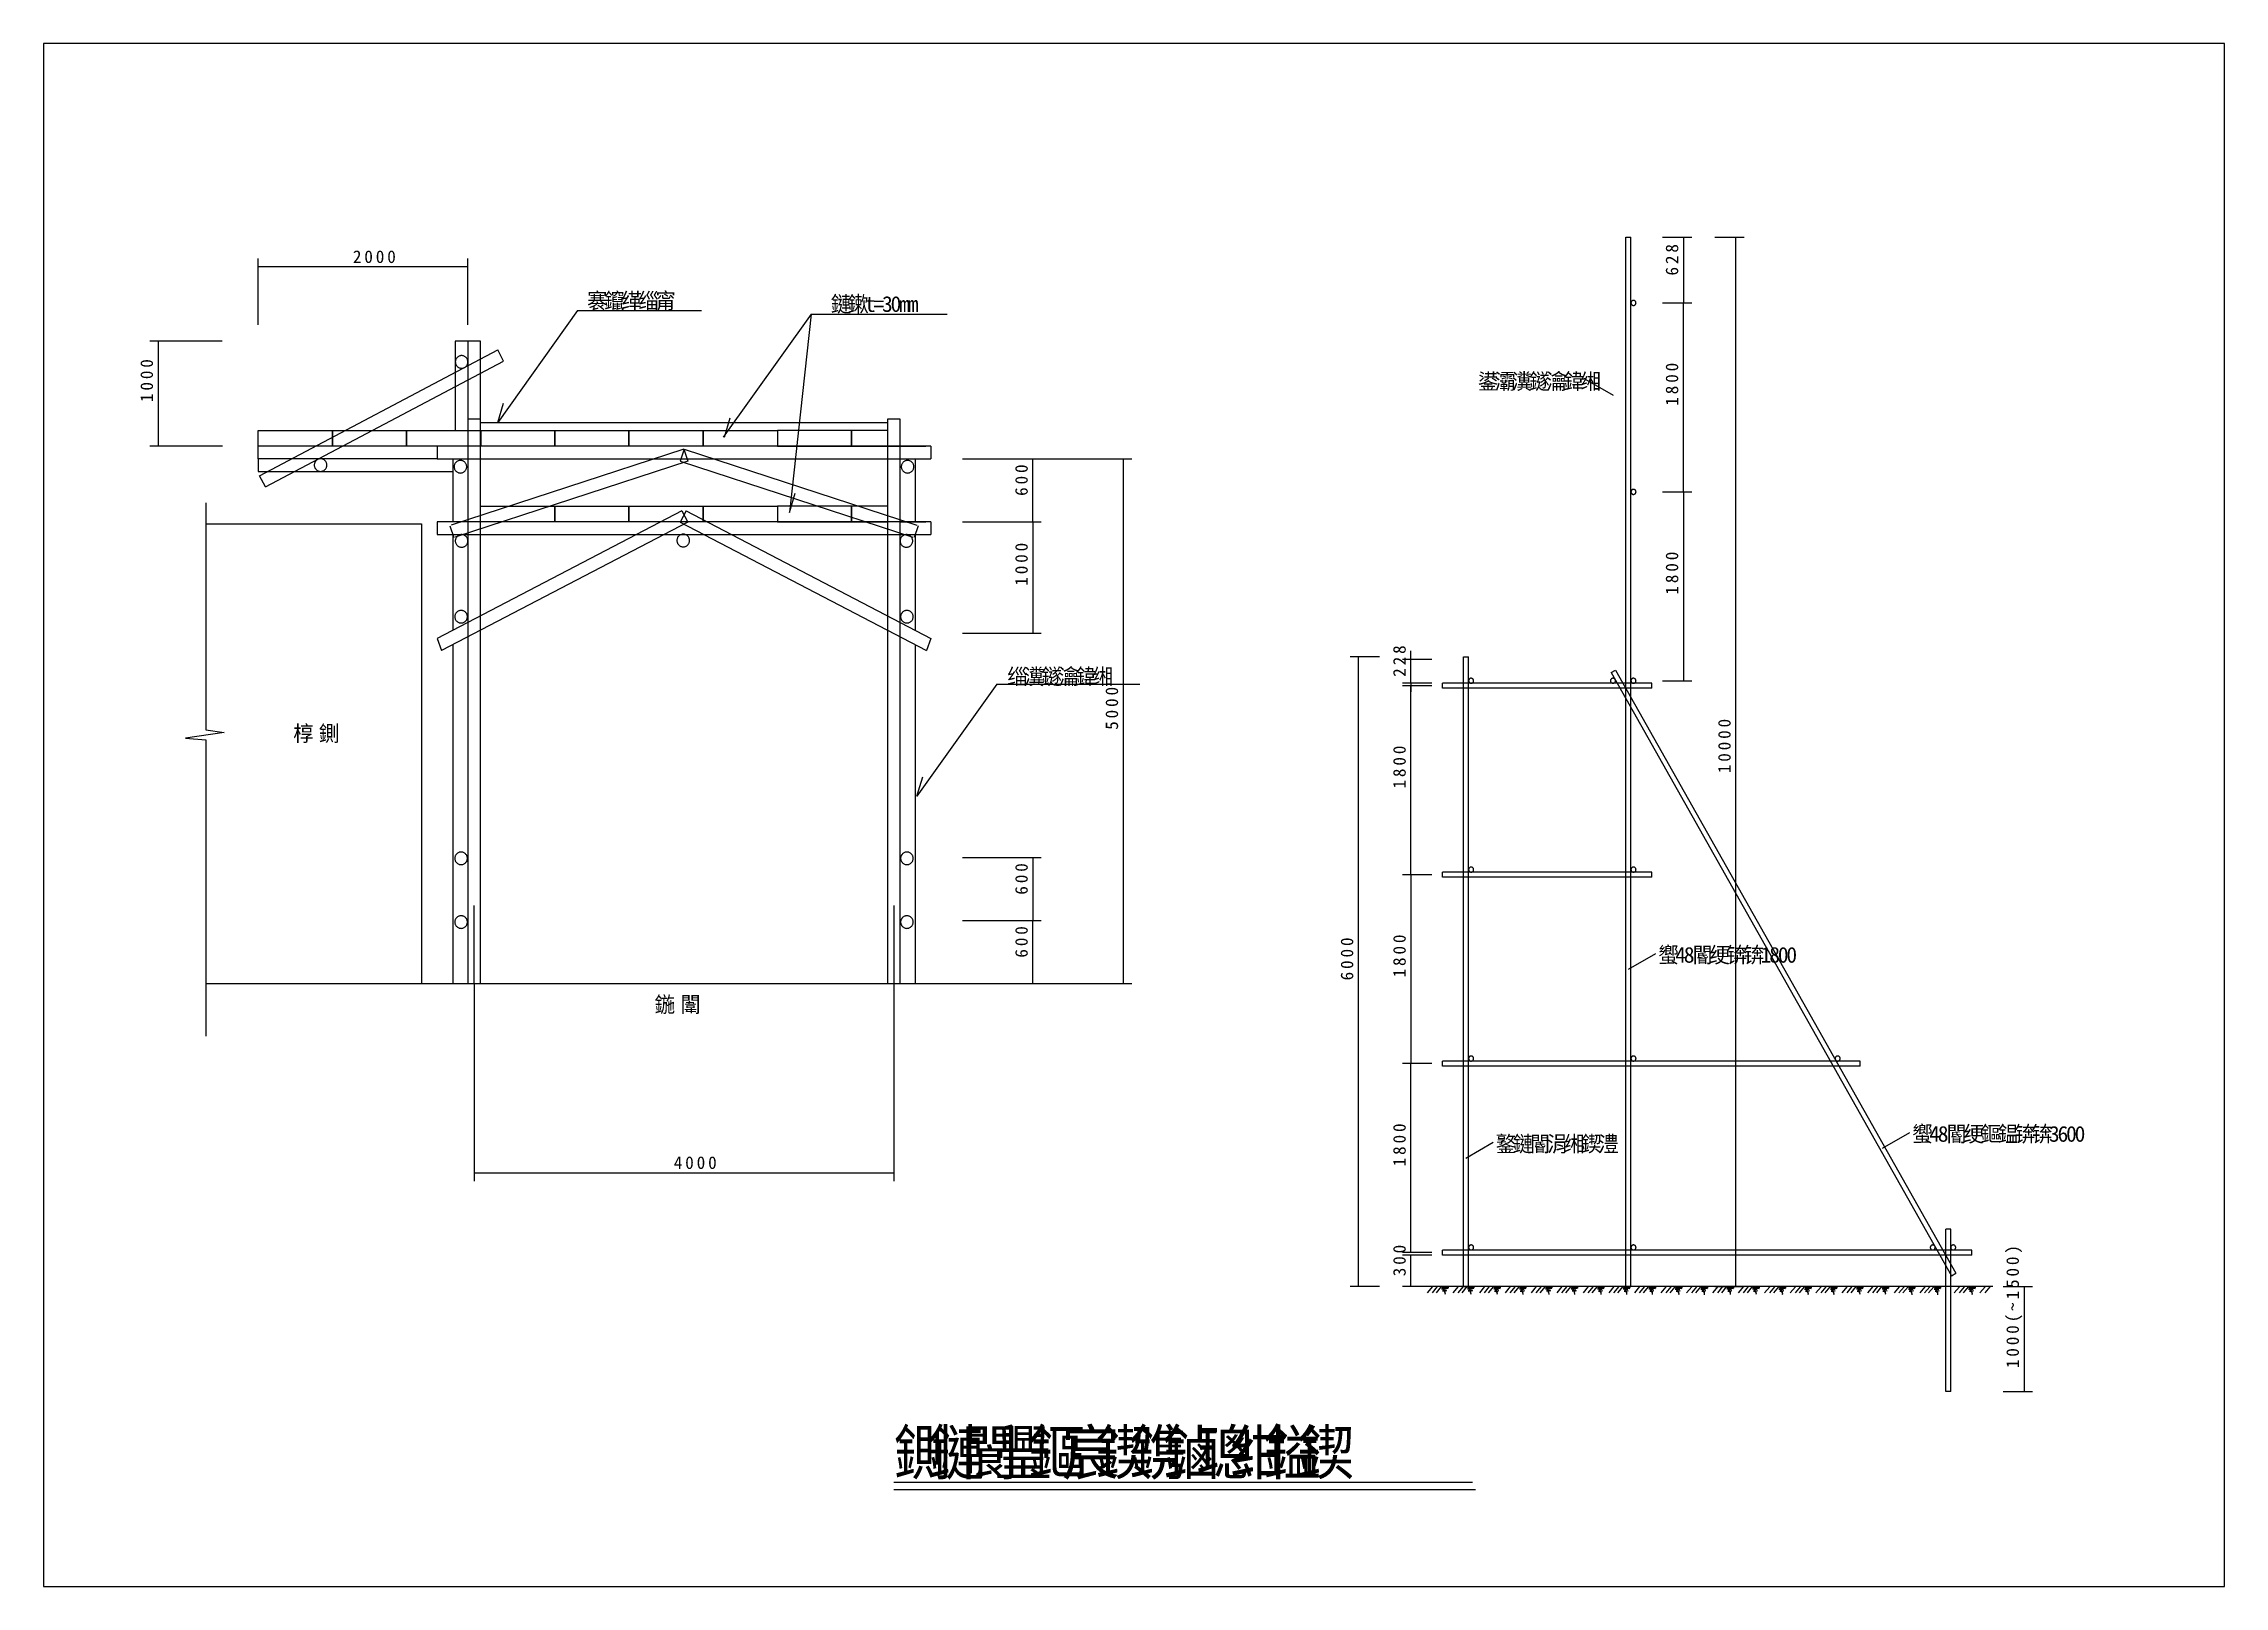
# Model space of a CAD drawing. Header units: metres. Extents: x 0 to 416, y 0 to 294.
import ezdxf

# ---------------------------------------------------------------- set-up
doc = ezdxf.new("R2010")
doc.units = ezdxf.units.M

msp = doc.modelspace()

# ---------------------------------------------------------------- texts
for s, height, p in [('2', 2.4, (58.97, 252.2)), ('0', 2.4, (61.15, 252.2)), ('0', 2.4, (63.33, 252.2)), ('0', 2.4, (65.52, 252.2)), ('褰', 3, (103.62, 243.51)), ('鑹', 3, (106.88, 243.51)), ('缂', 3, (110.14, 243.51)), ('缁', 3, (113.4, 243.51)), ('甯', 3, (116.66, 243.51)), ('鏈', 3, (150.08, 242.88)), ('鏉', 3, (153.34, 242.88)), ('t', 3, (156.6, 242.88)), ('3', 3, (159.86, 242.88)), ('0', 3, (161.49, 242.88)), ('=', 3, (158.23, 242.88)), ('m', 3, (163.13, 242.88)), ('m', 3, (164.76, 242.88)), ('鍙', 3, (273.46, 228.15)), ('灞', 3, (276.72, 228.15)), ('瀵', 3, (279.98, 228.15)), ('鐩', 3, (283.24, 228.15)), ('瀹', 3, (286.5, 228.15)), ('鍏', 3, (289.76, 228.15)), ('缃', 3, (293.03, 228.15)), ('缁', 3, (183.72, 171.89)), ('瀵', 3, (186.98, 171.89)), ('鐩', 3, (190.24, 171.89)), ('瀹', 3, (193.5, 171.89)), ('鍏', 3, (196.76, 171.89)), ('缃', 3, (200.02, 171.89)), ('椁', 3, (47.6, 161.05)), ('鍘', 3, (52.49, 161.05)), ('蠁', 3, (307.84, 118.85)), ('4', 3, (311.1, 118.85)), ('8', 3, (312.73, 118.85)), ('閽', 3, (314.36, 118.85)), ('绠', 3, (317.62, 118.85)), ('锛', 3, (320.88, 118.85)), ('锛', 3, (324.14, 118.85)), ('1', 3, (327.4, 118.85)), ('8', 3, (329.03, 118.85)), ('0', 3, (330.66, 118.85)), ('0', 3, (332.29, 118.85)), ('鍦', 3, (116.5, 109.39)), ('闈', 3, (121.39, 109.39)), ('蠁', 3, (356.27, 84.73)), ('4', 3, (359.53, 84.73)), ('8', 3, (361.16, 84.73)), ('閽', 3, (362.79, 84.73)), ('绠', 3, (366.05, 84.73)), ('鏂', 3, (369.31, 84.73)), ('鎾', 3, (372.57, 84.73)), ('锛', 3, (375.83, 84.73)), ('锛', 3, (379.09, 84.73)), ('3', 3, (382.35, 84.73)), ('6', 3, (383.99, 84.73)), ('0', 3, (385.62, 84.73)), ('0', 3, (387.25, 84.73)), ('鐜', 3, (276.86, 82.83)), ('鏈', 3, (280.12, 82.83)), ('閽', 3, (283.38, 82.83)), ('涓', 3, (286.64, 82.83)), ('缃', 3, (289.9, 82.83)), ('鍥', 3, (293.16, 82.83)), ('澧', 3, (296.42, 82.83)), ('4', 2.4, (120.15, 79.55)), ('0', 2.4, (122.33, 79.55)), ('0', 2.4, (124.52, 79.55)), ('0', 2.4, (126.7, 79.55)), ('鍘', 8.42, (162.11, 21.3)), ('鏈', 8.42, (168.51, 21.3)), ('閬', 8.42, (174.92, 21.3)), ('璺', 8.42, (181.33, 21.3)), ('鏂', 8.42, (187.73, 21.3)), ('宸', 8.42, (194.14, 21.3)), ('鍥', 8.42, (200.55, 21.3)), ('鎸', 8.42, (206.95, 21.3)), ('鏀', 8.42, (213.36, 21.3)), ('璁', 8.42, (219.77, 21.3)), ('绀', 8.42, (226.17, 21.3)), ('鎰', 8.42, (232.58, 21.3)), ('鍥', 8.42, (238.98, 21.3))]:
    msp.add_text(s, height=height).set_placement(p)
for s, p in [('8', (311.66, 254.17)), ('2', (311.66, 251.99)), ('6', (311.66, 249.81)), ('0', (20.85, 232.24)), ('0', (311.66, 231.55)), ('0', (20.85, 230.06)), ('0', (20.85, 227.88)), ('0', (311.66, 229.37)), ('1', (20.85, 225.7)), ('8', (311.66, 227.18)), ('1', (311.66, 225)), ('0', (187.63, 212.18)), ('0', (187.63, 210)), ('6', (187.63, 207.81)), ('0', (187.63, 197.24)), ('0', (187.63, 195.06)), ('0', (311.66, 195.55)), ('0', (187.63, 192.88)), ('1', (187.63, 190.7)), ('0', (311.66, 193.37)), ('8', (311.66, 191.18)), ('1', (311.66, 189)), ('8', (259.7, 177.7)), ('2', (259.7, 175.52)), ('2', (259.7, 173.33)), ('0', (204.86, 169.78)), ('0', (204.86, 167.59)), ('0', (204.86, 165.41)), ('5', (204.86, 163.23)), ('0', (321.66, 163.69)), ('0', (321.66, 161.51)), ('0', (259.7, 158.59)), ('0', (321.66, 159.33)), ('0', (321.66, 157.15)), ('0', (259.7, 156.41)), ('8', (259.7, 154.22)), ('1', (321.66, 154.96)), ('1', (259.7, 152.04)), ('0', (187.63, 136.18)), ('0', (187.63, 134)), ('6', (187.63, 131.81)), ('0', (187.63, 124.18)), ('0', (187.63, 122)), ('6', (187.63, 119.81)), ('0', (249.7, 122.03)), ('0', (249.7, 119.85)), ('0', (259.7, 122.59)), ('0', (259.7, 120.41)), ('0', (249.7, 117.66)), ('6', (249.7, 115.48)), ('8', (259.7, 118.22)), ('1', (259.7, 116.04)), ('0', (259.7, 86.59)), ('0', (259.7, 84.41)), ('8', (259.7, 82.22)), ('1', (259.7, 80.04)), ('0', (259.7, 63.46)), ('0', (259.7, 61.28)), (')', (376.62, 63.4)), ('0', (376.62, 61.22)), ('3', (259.7, 59.09)), ('0', (376.62, 59.04)), ('5', (376.62, 56.86)), ('1', (376.62, 54.68)), ('~', (376.62, 52.49)), ('(', (376.62, 50.31)), ('0', (376.62, 48.13)), ('0', (376.62, 45.95)), ('0', (376.62, 43.77)), ('1', (376.62, 41.59))]:
    msp.add_text(s, height=2.4, rotation=90).set_placement(p)

# ---------------------------------------------------------------- linework, layer by layer
for p, q in [((415.8, 294), (0, 294)), ((0, 294), (0, 0)), ((415.8, 0), (415.8, 294)), ((301.7, 57.14), (301.7, 257.14)), ((301.7, 257.14), (302.66, 257.14)), ((302.66, 57.14), (302.66, 257.14)), ((308.66, 257.14), (314.26, 257.14)), ((312.66, 257.14), (312.66, 244.58)), ((318.66, 257.14), (324.26, 257.14)), ((322.66, 57.14), (322.66, 257.14)), ((40.9, 240.43), (40.9, 253.07)), ((80.9, 251.47), (40.9, 251.47)), ((80.9, 240.43), (80.9, 253.07)), ((101.8, 243.13), (86.59, 221.83)), ((101.8, 243.13), (125.44, 243.13)), ((146.34, 242.46), (129.58, 218.99)), ((146.34, 242.46), (142.21, 204.64)), ((146.34, 242.46), (172.25, 242.46)), ((308.66, 244.58), (314.26, 244.58)), ((308.66, 244.58), (314.26, 244.58)), ((312.66, 208.58), (312.66, 244.58)), ((34.03, 237.28), (20.25, 237.28)), ((21.85, 237.28), (21.85, 217.28)), ((78.5, 237.28), (78.5, 220.28)), ((80.9, 237.28), (78.5, 237.28)), ((83.3, 237.28), (80.9, 237.28)), ((80.9, 237.28), (80.9, 222.41)), ((83.3, 222.41), (83.3, 237.28)), ((41.18, 211.63), (86.58, 235.62)), ((42.3, 209.51), (87.7, 233.5)), ((87.7, 233.5), (86.58, 235.62)), ((299.3, 226.94), (294.1, 229.94)), ((86.59, 221.83), (87.7, 225.5)), ((83.3, 222.41), (80.9, 222.41)), ((80.9, 222.41), (80.9, 114.88)), ((83.3, 114.88), (83.3, 222.41)), ((83.3, 221.77), (160.9, 221.77)), ((129.82, 218.99), (130.93, 222.66)), ((163.3, 222.41), (160.9, 222.41)), ((160.9, 222.41), (160.9, 114.88)), ((163.3, 114.88), (163.3, 222.41)), ((34.08, 217.28), (20.25, 217.28)), ((40.9, 217.28), (40.9, 220.28)), ((40.9, 220.28), (55.05, 220.28)), ((75.05, 217.28), (40.9, 217.28)), ((55.05, 217.28), (40.9, 217.28)), ((40.9, 214.88), (40.9, 217.28)), ((55.05, 217.28), (55.05, 220.28)), ((55.05, 220.28), (69.2, 220.28)), ((55.05, 220.28), (55.05, 217.28)), ((69.2, 217.28), (55.05, 217.28)), ((69.2, 220.28), (69.2, 217.28)), ((69.2, 217.28), (69.2, 220.28)), ((69.2, 220.28), (83.35, 220.28)), ((83.35, 217.28), (69.2, 217.28)), ((169.15, 217.28), (75.05, 217.28)), ((75.05, 217.28), (75.05, 214.88)), ((122.05, 216.72), (77.71, 202.25)), ((80.9, 217.28), (78.23, 217.28)), ((83.3, 217.28), (83.3, 220.28)), ((83.3, 220.28), (97.45, 220.28)), ((97.45, 217.28), (83.3, 217.28)), ((83.35, 220.28), (83.35, 217.28)), ((97.45, 217.28), (97.45, 220.28)), ((97.45, 220.28), (111.6, 220.28)), ((97.45, 220.28), (97.45, 217.28)), ((111.6, 217.28), (97.45, 217.28)), ((111.6, 220.28), (111.6, 217.28)), ((111.6, 217.28), (111.6, 220.28)), ((111.6, 220.28), (125.75, 220.28)), ((125.75, 217.28), (111.6, 217.28)), ((122.15, 216.72), (121.4, 214.44)), ((122.05, 216.72), (122.8, 214.44)), ((122.15, 216.72), (166.49, 202.25)), ((125.75, 217.28), (125.75, 220.28)), ((125.75, 220.28), (139.9, 220.28)), ((125.75, 220.28), (125.75, 217.28)), ((139.9, 217.28), (125.75, 217.28)), ((139.9, 220.28), (139.9, 217.28)), ((154.05, 220.28), (139.9, 220.28)), ((139.9, 220.28), (139.9, 217.28)), ((139.9, 217.28), (154.05, 217.28)), ((160.9, 220.28), (154.05, 220.28)), ((154.05, 220.28), (154.05, 217.28)), ((154.05, 217.28), (154.05, 220.28)), ((154.05, 217.28), (168.2, 217.28)), ((169.15, 217.28), (169.15, 214.88)), ((40.9, 214.88), (40.9, 212.48)), ((75.05, 214.88), (40.9, 214.88)), ((40.9, 212.48), (78.05, 212.48)), ((75.05, 214.88), (169.15, 214.88)), ((78.05, 214.88), (78.05, 202.88)), ((122.8, 214.44), (78.45, 199.97)), ((121.4, 214.44), (165.75, 199.97)), ((166.15, 214.88), (166.15, 202.88)), ((175.23, 214.88), (190.23, 214.88)), ((176.73, 214.88), (207.46, 214.88)), ((188.63, 202.88), (188.63, 214.88)), ((205.86, 214.88), (205.86, 114.88)), ((42.3, 209.51), (41.18, 211.63)), ((142.21, 204.64), (143.32, 208.31)), ((308.66, 208.58), (314.26, 208.58)), ((308.66, 208.58), (314.26, 208.58)), ((312.66, 208.58), (312.66, 172.58)), ((30.9, 206.48), (30.9, 163.24)), ((121.69, 204.96), (75.05, 180.62)), ((83.3, 202.88), (83.3, 205.88)), ((83.3, 205.88), (97.45, 205.88)), ((97.45, 202.88), (97.45, 205.88)), ((97.45, 205.88), (111.6, 205.88)), ((97.45, 205.88), (97.45, 202.88)), ((111.6, 205.88), (111.6, 202.88)), ((111.6, 202.88), (111.6, 205.88)), ((111.6, 205.88), (125.75, 205.88)), ((122.51, 204.96), (121.4, 202.83)), ((121.69, 204.96), (122.8, 202.83)), ((122.51, 204.96), (169.15, 180.62)), ((125.75, 202.88), (125.75, 205.88)), ((125.75, 205.88), (139.9, 205.88)), ((125.75, 205.88), (125.75, 202.88)), ((139.9, 205.88), (139.9, 202.88)), ((154.05, 205.88), (139.9, 205.88)), ((139.9, 205.88), (139.9, 202.88)), ((154.05, 202.88), (154.05, 205.88)), ((160.9, 205.88), (154.05, 205.88)), ((154.05, 205.88), (154.05, 202.88)), ((30.9, 202.48), (72.05, 202.48)), ((72.05, 202.48), (72.05, 114.88)), ((169.15, 202.88), (75.05, 202.88)), ((75.05, 202.88), (75.05, 200.48)), ((75.05, 200.48), (169.15, 200.48)), ((122.8, 202.83), (75.85, 178.33)), ((77.43, 202.12), (78.23, 199.86)), ((78.05, 200.48), (78.05, 182.19)), ((79.64, 200.48), (79.64, 200.43)), ((97.45, 202.88), (83.3, 202.88)), ((111.6, 202.88), (97.45, 202.88)), ((125.75, 202.88), (111.6, 202.88)), ((121.4, 202.83), (168.35, 178.33)), ((139.9, 202.88), (125.75, 202.88)), ((139.9, 202.88), (154.05, 202.88)), ((154.05, 202.88), (160.9, 202.88)), ((163.3, 202.88), (168.2, 202.88)), ((169.15, 202.88), (163.3, 202.88)), ((166.77, 202.12), (165.97, 199.86)), ((166.15, 200.48), (166.15, 182.19)), ((169.15, 202.88), (169.15, 200.48)), ((175.23, 202.88), (190.23, 202.88)), ((175.23, 202.88), (190.23, 202.88)), ((188.63, 202.88), (188.63, 181.68)), ((75.05, 180.62), (75.85, 178.33)), ((78.05, 179.48), (78.05, 114.88)), ((166.15, 179.48), (166.15, 114.88)), ((169.15, 180.62), (168.35, 178.33)), ((175.23, 181.68), (190.23, 181.68)), ((254.7, 177.14), (249.1, 177.14)), ((250.7, 57.14), (250.7, 177.14)), ((264.7, 176.66), (259.1, 176.66)), ((260.7, 176.66), (260.7, 178.26)), ((260.7, 172.1), (260.7, 176.66)), ((270.7, 57.14), (270.7, 177.14)), ((270.7, 177.14), (271.7, 177.14)), ((271.7, 57.14), (271.7, 177.14)), ((181.72, 171.91), (166.51, 150.61)), ((181.72, 171.91), (209.02, 171.91)), ((264.7, 172.1), (259.1, 172.1)), ((264.7, 171.62), (259.1, 171.62)), ((260.7, 172.1), (260.7, 170.5)), ((260.7, 135.62), (260.7, 171.62)), ((306.66, 172.1), (266.7, 172.1)), ((266.7, 171.14), (266.7, 172.1)), ((306.66, 171.14), (266.7, 171.14)), ((298.89, 174.16), (299.73, 174.63)), ((298.89, 174.16), (363.79, 59.19)), ((299.73, 174.63), (364.62, 59.66)), ((306.66, 171.14), (306.66, 172.1)), ((308.66, 172.58), (314.26, 172.58)), ((34.45, 162.74), (27.06, 161.63)), ((30.9, 163.24), (34.45, 162.74)), ((27.06, 161.63), (30.9, 161.35)), ((30.9, 161.35), (30.9, 104.88)), ((166.51, 150.61), (167.63, 154.28)), ((175.23, 138.88), (190.23, 138.88)), ((188.63, 138.88), (188.63, 126.88)), ((264.7, 135.62), (259.1, 135.62)), ((264.7, 135.62), (259.1, 135.62)), ((260.7, 135.62), (260.7, 99.62)), ((306.66, 136.1), (266.7, 136.1)), ((266.7, 135.14), (266.7, 136.1)), ((306.66, 135.14), (266.7, 135.14)), ((306.66, 135.14), (306.66, 136.1)), ((82.1, 114.88), (82.1, 129.74)), ((162.1, 129.74), (162.1, 114.88)), ((175.23, 126.88), (190.23, 126.88)), ((175.23, 126.88), (190.23, 126.88)), ((188.63, 114.88), (188.63, 126.88)), ((302.18, 117.62), (307.37, 120.62)), ((30.9, 114.88), (180.32, 114.88)), ((82.1, 114.88), (82.1, 77.22)), ((162.1, 114.88), (162.1, 77.22)), ((175.23, 114.88), (190.23, 114.88)), ((177.27, 114.88), (207.46, 114.88)), ((346.34, 100.1), (266.7, 100.1)), ((266.7, 99.14), (266.7, 100.1)), ((346.34, 99.14), (346.34, 100.1)), ((264.7, 99.62), (259.1, 99.62)), ((264.7, 99.62), (259.1, 99.62)), ((260.7, 63.62), (260.7, 99.62)), ((346.34, 99.14), (266.7, 99.14)), ((271.2, 81.62), (276.39, 84.62)), ((350.61, 83.51), (355.8, 86.51)), ((82.1, 78.82), (162.1, 78.82)), ((362.66, 37.14), (362.66, 68.1)), ((363.62, 68.1), (362.66, 68.1)), ((363.62, 37.14), (363.62, 68.1)), ((264.7, 63.62), (259.1, 63.62)), ((264.7, 63.14), (259.1, 63.14)), ((260.7, 57.14), (260.7, 63.14)), ((367.62, 64.1), (266.7, 64.1)), ((266.7, 63.14), (266.7, 64.1)), ((367.62, 63.14), (266.7, 63.14)), ((367.62, 63.14), (367.62, 64.1)), ((363.79, 59.19), (364.62, 59.66)), ((254.7, 57.14), (249.1, 57.14)), ((264.7, 57.14), (259.1, 57.14)), ((371.62, 57.14), (262.7, 57.14)), ((264.8, 57.14), (263.82, 55.95)), ((265.73, 57.14), (264.75, 55.95)), ((266.49, 57.14), (265.51, 55.95)), ((266.45, 57.11), (267.9, 57.09)), ((267.8, 56.81), (266.56, 56.7)), ((266.56, 56.7), (267.45, 56.62)), ((267.9, 57.09), (266.64, 56.99)), ((266.64, 56.99), (267.93, 56.97)), ((267.51, 56.35), (266.74, 56.3)), ((266.74, 56.3), (267.31, 56.2)), ((267.93, 56.97), (266.79, 56.85)), ((266.79, 56.85), (267.8, 56.81)), ((267.45, 56.62), (266.81, 56.49)), ((266.81, 56.49), (267.51, 56.35)), ((267.31, 56.2), (267.05, 56.15)), ((267.05, 56.15), (267.23, 56.05)), ((267.23, 56.05), (267.18, 56)), ((267.18, 56), (267.18, 55.96)), ((267.18, 55.96), (267.21, 55.8)), ((267.21, 55.8), (267.19, 55.62)), ((269.7, 57.14), (268.72, 55.95)), ((270.63, 57.14), (269.65, 55.95)), ((271.39, 57.14), (270.41, 55.95)), ((270.7, 57.14), (271.7, 57.14)), ((271.35, 57.11), (272.8, 57.09)), ((272.7, 56.81), (271.46, 56.7)), ((271.46, 56.7), (272.35, 56.62)), ((272.8, 57.09), (271.54, 56.99)), ((271.54, 56.99), (272.83, 56.97)), ((272.41, 56.35), (271.64, 56.3)), ((271.64, 56.3), (272.21, 56.2)), ((272.83, 56.97), (271.69, 56.85)), ((271.69, 56.85), (272.7, 56.81)), ((272.35, 56.62), (271.71, 56.49)), ((271.71, 56.49), (272.41, 56.35)), ((272.21, 56.2), (271.95, 56.15)), ((271.95, 56.15), (272.12, 56.05)), ((272.12, 56.05), (272.07, 56)), ((272.07, 56), (272.07, 55.96)), ((272.07, 55.96), (272.11, 55.8)), ((272.11, 55.8), (272.09, 55.62)), ((274.73, 57.12), (273.75, 55.93)), ((275.65, 57.12), (274.67, 55.93)), ((276.42, 57.12), (275.44, 55.93)), ((276.38, 57.09), (277.83, 57.07)), ((277.73, 56.79), (276.49, 56.68)), ((276.49, 56.68), (277.38, 56.6)), ((277.83, 57.07), (276.56, 56.97)), ((276.56, 56.97), (277.85, 56.95)), ((277.44, 56.33), (276.66, 56.28)), ((276.66, 56.28), (277.24, 56.18)), ((277.85, 56.95), (276.71, 56.83)), ((276.71, 56.83), (277.73, 56.79)), ((277.38, 56.6), (276.74, 56.47)), ((276.74, 56.47), (277.44, 56.33)), ((277.24, 56.18), (276.98, 56.13)), ((276.98, 56.13), (277.15, 56.03)), ((277.15, 56.03), (277.1, 55.98)), ((277.1, 55.98), (277.1, 55.94)), ((277.1, 55.94), (277.14, 55.78)), ((277.14, 55.78), (277.11, 55.6)), ((279.63, 57.12), (278.65, 55.93)), ((280.55, 57.12), (279.57, 55.93)), ((281.31, 57.12), (280.33, 55.93)), ((281.27, 57.09), (282.73, 57.07)), ((282.63, 56.79), (281.39, 56.68)), ((281.39, 56.68), (282.28, 56.6)), ((282.73, 57.07), (281.46, 56.97)), ((281.46, 56.97), (282.75, 56.95)), ((282.34, 56.33), (281.56, 56.28)), ((281.56, 56.28), (282.14, 56.18)), ((282.75, 56.95), (281.61, 56.83)), ((281.61, 56.83), (282.63, 56.79)), ((282.28, 56.6), (281.64, 56.47)), ((281.64, 56.47), (282.34, 56.33)), ((282.14, 56.18), (281.88, 56.13)), ((281.88, 56.13), (282.05, 56.03)), ((282.05, 56.03), (282, 55.98)), ((282, 55.98), (282, 55.94)), ((282, 55.94), (282.04, 55.78)), ((282.04, 55.78), (282.01, 55.6)), ((284.58, 57.14), (283.6, 55.95)), ((285.51, 57.14), (284.53, 55.95)), ((286.27, 57.14), (285.29, 55.95)), ((286.23, 57.11), (287.68, 57.09)), ((287.58, 56.81), (286.34, 56.7)), ((286.34, 56.7), (287.23, 56.62)), ((287.68, 57.09), (286.42, 56.99)), ((286.42, 56.99), (287.71, 56.97)), ((287.29, 56.35), (286.52, 56.3)), ((286.52, 56.3), (287.09, 56.2)), ((287.71, 56.97), (286.57, 56.85)), ((286.57, 56.85), (287.58, 56.81)), ((287.23, 56.62), (286.59, 56.49)), ((286.59, 56.49), (287.29, 56.35)), ((287.09, 56.2), (286.83, 56.15)), ((286.83, 56.15), (287.01, 56.05)), ((287.01, 56.05), (286.96, 56)), ((286.96, 56), (286.96, 55.96)), ((286.96, 55.96), (286.99, 55.8)), ((286.99, 55.8), (286.97, 55.62)), ((289.48, 57.14), (288.5, 55.95)), ((290.41, 57.14), (289.43, 55.95)), ((291.17, 57.14), (290.19, 55.95)), ((291.13, 57.11), (292.58, 57.09)), ((292.48, 56.81), (291.24, 56.7)), ((291.24, 56.7), (292.13, 56.62)), ((292.58, 57.09), (291.32, 56.99)), ((291.32, 56.99), (292.61, 56.97)), ((292.19, 56.35), (291.42, 56.3)), ((291.42, 56.3), (291.99, 56.2)), ((292.61, 56.97), (291.47, 56.85)), ((291.47, 56.85), (292.48, 56.81)), ((292.13, 56.62), (291.49, 56.49)), ((291.49, 56.49), (292.19, 56.35)), ((291.99, 56.2), (291.73, 56.15)), ((291.73, 56.15), (291.9, 56.05)), ((291.9, 56.05), (291.85, 56)), ((291.85, 56), (291.85, 55.96)), ((291.85, 55.96), (291.89, 55.8)), ((291.89, 55.8), (291.87, 55.62)), ((294.51, 57.12), (293.53, 55.93)), ((295.43, 57.12), (294.45, 55.93)), ((296.2, 57.12), (295.22, 55.93)), ((296.16, 57.09), (297.61, 57.07)), ((297.51, 56.79), (296.27, 56.68)), ((296.27, 56.68), (297.16, 56.6)), ((297.61, 57.07), (296.34, 56.97)), ((296.34, 56.97), (297.63, 56.95)), ((297.22, 56.33), (296.44, 56.28)), ((296.44, 56.28), (297.02, 56.18)), ((297.63, 56.95), (296.49, 56.83)), ((296.49, 56.83), (297.51, 56.79)), ((297.16, 56.6), (296.52, 56.47)), ((296.52, 56.47), (297.22, 56.33)), ((297.02, 56.18), (296.76, 56.13)), ((296.76, 56.13), (296.93, 56.03)), ((296.93, 56.03), (296.88, 55.98)), ((296.88, 55.98), (296.88, 55.94)), ((296.88, 55.94), (296.92, 55.78)), ((296.92, 55.78), (296.9, 55.6)), ((299.41, 57.12), (298.43, 55.93)), ((300.33, 57.12), (299.35, 55.93)), ((301.09, 57.12), (300.11, 55.93)), ((301.05, 57.09), (302.51, 57.07)), ((302.41, 56.79), (301.17, 56.68)), ((301.17, 56.68), (302.06, 56.6)), ((302.51, 57.07), (301.24, 56.97)), ((301.24, 56.97), (302.53, 56.95)), ((302.12, 56.33), (301.34, 56.28)), ((301.34, 56.28), (301.92, 56.18)), ((302.53, 56.95), (301.39, 56.83)), ((301.39, 56.83), (302.41, 56.79)), ((302.06, 56.6), (301.42, 56.47)), ((301.42, 56.47), (302.12, 56.33)), ((301.92, 56.18), (301.66, 56.13)), ((301.66, 56.13), (301.83, 56.03)), ((301.7, 57.14), (302.66, 57.14)), ((301.83, 56.03), (301.78, 55.98)), ((301.78, 55.98), (301.78, 55.94)), ((301.78, 55.94), (301.82, 55.78)), ((301.82, 55.78), (301.79, 55.6)), ((304.31, 57.12), (303.33, 55.93)), ((305.23, 57.12), (304.25, 55.93)), ((305.99, 57.12), (305.01, 55.93)), ((305.95, 57.09), (307.41, 57.07)), ((307.31, 56.79), (306.07, 56.68)), ((306.07, 56.68), (306.95, 56.6)), ((307.41, 57.07), (306.14, 56.97)), ((306.14, 56.97), (307.43, 56.95)), ((307.02, 56.33), (306.24, 56.28)), ((306.24, 56.28), (306.82, 56.18)), ((307.43, 56.95), (306.29, 56.83)), ((306.29, 56.83), (307.31, 56.79)), ((306.95, 56.6), (306.32, 56.47)), ((306.32, 56.47), (307.02, 56.33)), ((306.82, 56.18), (306.55, 56.13)), ((306.55, 56.13), (306.73, 56.03)), ((306.73, 56.03), (306.68, 55.98)), ((306.68, 55.98), (306.68, 55.94)), ((306.68, 55.94), (306.72, 55.78)), ((306.72, 55.78), (306.69, 55.6)), ((309.33, 57.1), (308.35, 55.91)), ((310.26, 57.1), (309.28, 55.91)), ((311.02, 57.1), (310.04, 55.91)), ((310.98, 57.07), (312.43, 57.05)), ((312.33, 56.77), (311.09, 56.66)), ((311.09, 56.66), (311.98, 56.58)), ((312.43, 57.05), (311.17, 56.95)), ((311.17, 56.95), (312.46, 56.93)), ((312.05, 56.31), (311.27, 56.26)), ((311.27, 56.26), (311.85, 56.16)), ((312.46, 56.93), (311.32, 56.81)), ((311.32, 56.81), (312.33, 56.77)), ((311.98, 56.58), (311.34, 56.45)), ((311.34, 56.45), (312.05, 56.31)), ((311.85, 56.16), (311.58, 56.11)), ((311.58, 56.11), (311.76, 56.01)), ((311.76, 56.01), (311.71, 55.96)), ((311.71, 55.96), (311.71, 55.92)), ((311.71, 55.92), (311.75, 55.76)), ((311.75, 55.76), (311.72, 55.58)), ((314.23, 57.1), (313.25, 55.91)), ((315.16, 57.1), (314.18, 55.91)), ((315.92, 57.1), (314.94, 55.91)), ((315.88, 57.07), (317.33, 57.05)), ((317.23, 56.77), (315.99, 56.66)), ((315.99, 56.66), (316.88, 56.58)), ((317.33, 57.05), (316.07, 56.95)), ((316.07, 56.95), (317.36, 56.93)), ((316.94, 56.31), (316.17, 56.26)), ((316.17, 56.26), (316.74, 56.16)), ((317.36, 56.93), (316.22, 56.81)), ((316.22, 56.81), (317.23, 56.77)), ((316.88, 56.58), (316.24, 56.45)), ((316.24, 56.45), (316.94, 56.31)), ((316.74, 56.16), (316.48, 56.11)), ((316.48, 56.11), (316.66, 56.01)), ((316.66, 56.01), (316.61, 55.96)), ((316.61, 55.96), (316.61, 55.92)), ((316.61, 55.92), (316.64, 55.76)), ((316.64, 55.76), (316.62, 55.58)), ((319.19, 57.12), (318.21, 55.93)), ((318.66, 57.14), (324.26, 57.14)), ((320.11, 57.12), (319.13, 55.93)), ((320.87, 57.12), (319.89, 55.93)), ((320.84, 57.09), (322.29, 57.07)), ((322.19, 56.79), (320.95, 56.68)), ((320.95, 56.68), (321.84, 56.6)), ((322.29, 57.07), (321.02, 56.97)), ((321.02, 56.97), (322.31, 56.95)), ((321.9, 56.33), (321.12, 56.28)), ((321.12, 56.28), (321.7, 56.18)), ((322.31, 56.95), (321.17, 56.83)), ((321.17, 56.83), (322.19, 56.79)), ((321.84, 56.6), (321.2, 56.47)), ((321.2, 56.47), (321.9, 56.33)), ((321.7, 56.18), (321.44, 56.13)), ((321.44, 56.13), (321.61, 56.03)), ((321.61, 56.03), (321.56, 55.98)), ((321.56, 55.98), (321.56, 55.94)), ((321.56, 55.94), (321.6, 55.78)), ((321.6, 55.78), (321.57, 55.6)), ((324.09, 57.12), (323.11, 55.93)), ((325.01, 57.12), (324.03, 55.93)), ((325.77, 57.12), (324.79, 55.93)), ((325.73, 57.09), (327.19, 57.07)), ((327.09, 56.79), (325.85, 56.68)), ((325.85, 56.68), (326.74, 56.6)), ((327.19, 57.07), (325.92, 56.97)), ((325.92, 56.97), (327.21, 56.95)), ((326.8, 56.33), (326.02, 56.28)), ((326.02, 56.28), (326.6, 56.18)), ((327.21, 56.95), (326.07, 56.83)), ((326.07, 56.83), (327.09, 56.79)), ((326.74, 56.6), (326.1, 56.47)), ((326.1, 56.47), (326.8, 56.33)), ((326.6, 56.18), (326.33, 56.13)), ((326.33, 56.13), (326.51, 56.03)), ((326.51, 56.03), (326.46, 55.98)), ((326.46, 55.98), (326.46, 55.94)), ((326.46, 55.94), (326.5, 55.78)), ((326.5, 55.78), (326.47, 55.6)), ((329.11, 57.1), (328.13, 55.91)), ((330.04, 57.1), (329.06, 55.91)), ((330.8, 57.1), (329.82, 55.91)), ((330.76, 57.07), (332.21, 57.05)), ((332.11, 56.77), (330.87, 56.66)), ((330.87, 56.66), (331.76, 56.58)), ((332.21, 57.05), (330.95, 56.95)), ((330.95, 56.95), (332.24, 56.93)), ((331.83, 56.31), (331.05, 56.26)), ((331.05, 56.26), (331.63, 56.16)), ((332.24, 56.93), (331.1, 56.81)), ((331.1, 56.81), (332.11, 56.77)), ((331.76, 56.58), (331.12, 56.45)), ((331.12, 56.45), (331.83, 56.31)), ((331.63, 56.16), (331.36, 56.11)), ((331.36, 56.11), (331.54, 56.01)), ((331.54, 56.01), (331.49, 55.96)), ((331.49, 55.96), (331.49, 55.92)), ((331.49, 55.92), (331.53, 55.76)), ((331.53, 55.76), (331.5, 55.58)), ((334.01, 57.1), (333.03, 55.91)), ((334.94, 57.1), (333.96, 55.91)), ((335.7, 57.1), (334.72, 55.91)), ((335.66, 57.07), (337.11, 57.05)), ((337.01, 56.77), (335.77, 56.66)), ((335.77, 56.66), (336.66, 56.58)), ((337.11, 57.05), (335.85, 56.95)), ((335.85, 56.95), (337.14, 56.93)), ((336.72, 56.31), (335.95, 56.26)), ((335.95, 56.26), (336.52, 56.16)), ((337.14, 56.93), (336, 56.81)), ((336, 56.81), (337.01, 56.77)), ((336.66, 56.58), (336.02, 56.45)), ((336.02, 56.45), (336.72, 56.31)), ((336.52, 56.16), (336.26, 56.11)), ((336.26, 56.11), (336.44, 56.01)), ((336.44, 56.01), (336.39, 55.96)), ((336.39, 55.96), (336.39, 55.92)), ((336.39, 55.92), (336.42, 55.76)), ((336.42, 55.76), (336.4, 55.58)), ((338.91, 57.1), (337.93, 55.91)), ((339.84, 57.1), (338.86, 55.91)), ((340.6, 57.1), (339.62, 55.91)), ((340.56, 57.07), (342.01, 57.05)), ((341.91, 56.77), (340.67, 56.66)), ((340.67, 56.66), (341.56, 56.58)), ((342.01, 57.05), (340.75, 56.95)), ((340.75, 56.95), (342.04, 56.93)), ((341.62, 56.31), (340.85, 56.26)), ((340.85, 56.26), (341.42, 56.16)), ((342.04, 56.93), (340.9, 56.81)), ((340.9, 56.81), (341.91, 56.77)), ((341.56, 56.58), (340.92, 56.45)), ((340.92, 56.45), (341.62, 56.31)), ((341.42, 56.16), (341.16, 56.11)), ((341.16, 56.11), (341.33, 56.01)), ((341.33, 56.01), (341.28, 55.96)), ((341.28, 55.96), (341.28, 55.92)), ((341.28, 55.92), (341.32, 55.76)), ((341.32, 55.76), (341.3, 55.58)), ((343.87, 57.12), (342.89, 55.93)), ((344.79, 57.12), (343.81, 55.93)), ((345.55, 57.12), (344.57, 55.93)), ((345.51, 57.09), (346.97, 57.07)), ((346.87, 56.79), (345.63, 56.68)), ((345.63, 56.68), (346.52, 56.6)), ((346.97, 57.07), (345.7, 56.97)), ((345.7, 56.97), (346.99, 56.95)), ((346.58, 56.33), (345.8, 56.28)), ((345.8, 56.28), (346.38, 56.18)), ((346.99, 56.95), (345.85, 56.83)), ((345.85, 56.83), (346.87, 56.79)), ((346.52, 56.6), (345.88, 56.47)), ((345.88, 56.47), (346.58, 56.33)), ((346.38, 56.18), (346.11, 56.13)), ((346.11, 56.13), (346.29, 56.03)), ((346.29, 56.03), (346.24, 55.98)), ((346.24, 55.98), (346.24, 55.94)), ((346.24, 55.94), (346.28, 55.78)), ((346.28, 55.78), (346.25, 55.6)), ((348.76, 57.12), (347.78, 55.93)), ((349.69, 57.12), (348.71, 55.93)), ((350.45, 57.12), (349.47, 55.93)), ((350.41, 57.09), (351.86, 57.07)), ((351.76, 56.79), (350.52, 56.68)), ((350.52, 56.68), (351.41, 56.6)), ((351.86, 57.07), (350.6, 56.97)), ((350.6, 56.97), (351.89, 56.95)), ((351.48, 56.33), (350.7, 56.28)), ((350.7, 56.28), (351.28, 56.18)), ((351.89, 56.95), (350.75, 56.83)), ((350.75, 56.83), (351.76, 56.79)), ((351.41, 56.6), (350.78, 56.47)), ((350.78, 56.47), (351.48, 56.33)), ((351.28, 56.18), (351.01, 56.13)), ((351.01, 56.13), (351.19, 56.03)), ((351.19, 56.03), (351.14, 55.98)), ((351.14, 55.98), (351.14, 55.94)), ((351.14, 55.94), (351.18, 55.78)), ((351.18, 55.78), (351.15, 55.6)), ((353.79, 57.1), (352.81, 55.91)), ((354.72, 57.1), (353.74, 55.91)), ((355.48, 57.1), (354.5, 55.91)), ((355.44, 57.07), (356.89, 57.05)), ((356.79, 56.77), (355.55, 56.66)), ((355.55, 56.66), (356.44, 56.58)), ((356.89, 57.05), (355.63, 56.95)), ((355.63, 56.95), (356.92, 56.93)), ((356.51, 56.31), (355.73, 56.26)), ((355.73, 56.26), (356.3, 56.16)), ((356.92, 56.93), (355.78, 56.81)), ((355.78, 56.81), (356.79, 56.77)), ((356.44, 56.58), (355.8, 56.45)), ((355.8, 56.45), (356.51, 56.31)), ((356.3, 56.16), (356.04, 56.11)), ((356.04, 56.11), (356.22, 56.01)), ((356.22, 56.01), (356.17, 55.96)), ((356.17, 55.96), (356.17, 55.92)), ((356.17, 55.92), (356.2, 55.76)), ((356.2, 55.76), (356.18, 55.58)), ((358.69, 57.1), (357.71, 55.91)), ((359.62, 57.1), (358.64, 55.91)), ((360.38, 57.1), (359.4, 55.91)), ((360.34, 57.07), (361.79, 57.05)), ((361.69, 56.77), (360.45, 56.66)), ((360.45, 56.66), (361.34, 56.58)), ((361.79, 57.05), (360.53, 56.95)), ((360.53, 56.95), (361.82, 56.93)), ((361.4, 56.31), (360.63, 56.26)), ((360.63, 56.26), (361.2, 56.16)), ((361.82, 56.93), (360.68, 56.81)), ((360.68, 56.81), (361.69, 56.77)), ((361.34, 56.58), (360.7, 56.45)), ((360.7, 56.45), (361.4, 56.31)), ((361.2, 56.16), (360.94, 56.11)), ((360.94, 56.11), (361.12, 56.01)), ((361.12, 56.01), (361.07, 55.96)), ((361.07, 55.96), (361.07, 55.92)), ((361.07, 55.92), (361.1, 55.76)), ((361.1, 55.76), (361.08, 55.58)), ((365.27, 57.1), (364.29, 55.91)), ((366.19, 57.1), (365.21, 55.91)), ((366.96, 57.1), (365.98, 55.91)), ((366.92, 57.07), (368.37, 57.05)), ((368.27, 56.77), (367.03, 56.66)), ((367.03, 56.66), (367.92, 56.58)), ((368.37, 57.05), (367.1, 56.95)), ((367.1, 56.95), (368.39, 56.93)), ((367.98, 56.31), (367.2, 56.26)), ((367.2, 56.26), (367.78, 56.16)), ((368.39, 56.93), (367.25, 56.81)), ((367.25, 56.81), (368.27, 56.77)), ((367.92, 56.58), (367.28, 56.45)), ((367.28, 56.45), (367.98, 56.31)), ((367.78, 56.16), (367.52, 56.11)), ((367.52, 56.11), (367.69, 56.01)), ((367.69, 56.01), (367.64, 55.96)), ((367.64, 55.96), (367.64, 55.92)), ((367.64, 55.92), (367.68, 55.76)), ((367.68, 55.76), (367.66, 55.58)), ((370.17, 57.1), (369.19, 55.91)), ((371.09, 57.1), (370.11, 55.91)), ((373.62, 57.14), (379.22, 57.14)), ((377.62, 57.14), (377.62, 37.14)), ((363.62, 37.14), (362.66, 37.14)), ((373.62, 37.14), (379.22, 37.14)), ((162.08, 19.86), (272.44, 19.86)), ((162.08, 18.43), (272.99, 18.43)), ((0, 0), (415.8, 0))]:
    msp.add_line(p, q)
for points in [[(303.62, 244.58), (303.61, 244.63), (303.61, 244.68), (303.6, 244.72), (303.58, 244.77), (303.56, 244.81), (303.53, 244.85), (303.51, 244.89), (303.48, 244.92), (303.44, 244.96), (303.4, 244.98), (303.36, 245.01), (303.32, 245.03), (303.28, 245.04), (303.23, 245.05), (303.18, 245.06), (303.14, 245.06), (303.09, 245.06), (303.04, 245.05), (303, 245.04), (302.95, 245.03), (302.91, 245.01), (302.87, 244.98), (302.83, 244.96), (302.8, 244.92), (302.76, 244.89), (302.74, 244.85), (302.71, 244.81), (302.69, 244.77), (302.68, 244.72), (302.67, 244.68), (302.66, 244.63), (302.66, 244.58), (302.66, 244.54), (302.67, 244.49), (302.68, 244.44), (302.69, 244.4), (302.71, 244.36), (302.74, 244.32), (302.76, 244.28), (302.8, 244.24), (302.83, 244.21), (302.87, 244.18), (302.91, 244.16), (302.95, 244.14), (303, 244.12), (303.04, 244.11), (303.09, 244.11), (303.14, 244.1), (303.18, 244.11), (303.23, 244.11), (303.28, 244.12), (303.32, 244.14), (303.36, 244.16), (303.4, 244.18), (303.44, 244.21), (303.48, 244.24), (303.51, 244.28), (303.53, 244.32), (303.56, 244.36), (303.58, 244.4), (303.6, 244.44), (303.61, 244.49), (303.61, 244.54), (303.62, 244.58)], [(80.9, 233.35), (80.89, 233.46), (80.88, 233.58), (80.85, 233.69), (80.81, 233.8), (80.76, 233.91), (80.7, 234.01), (80.63, 234.11), (80.55, 234.19), (80.46, 234.27), (80.37, 234.34), (80.27, 234.4), (80.16, 234.45), (80.05, 234.49), (79.93, 234.52), (79.82, 234.54), (79.7, 234.55), (79.58, 234.54), (79.47, 234.52), (79.35, 234.49), (79.24, 234.45), (79.13, 234.4), (79.03, 234.34), (78.94, 234.27), (78.85, 234.19), (78.77, 234.11), (78.7, 234.01), (78.64, 233.91), (78.59, 233.8), (78.55, 233.69), (78.52, 233.58), (78.51, 233.46), (78.5, 233.35), (78.51, 233.23), (78.52, 233.11), (78.55, 233), (78.59, 232.89), (78.64, 232.78), (78.7, 232.68), (78.77, 232.58), (78.85, 232.5), (78.94, 232.42), (79.03, 232.35), (79.13, 232.29), (79.24, 232.24), (79.35, 232.2), (79.47, 232.17), (79.58, 232.15), (79.7, 232.15), (79.82, 232.15), (79.93, 232.17), (80.05, 232.2), (80.16, 232.24), (80.27, 232.29), (80.37, 232.35), (80.46, 232.42), (80.55, 232.5), (80.63, 232.58), (80.7, 232.68), (80.76, 232.78), (80.81, 232.89), (80.85, 233), (80.88, 233.11), (80.89, 233.23), (80.9, 233.35)], [(54, 213.68), (54, 213.8), (53.98, 213.91), (53.95, 214.03), (53.91, 214.14), (53.86, 214.24), (53.8, 214.34), (53.73, 214.44), (53.65, 214.53), (53.56, 214.61), (53.47, 214.68), (53.37, 214.74), (53.26, 214.79), (53.15, 214.83), (53.04, 214.85), (52.92, 214.87), (52.8, 214.88), (52.69, 214.87), (52.57, 214.85), (52.45, 214.83), (52.34, 214.79), (52.24, 214.74), (52.14, 214.68), (52.04, 214.61), (51.95, 214.53), (51.88, 214.44), (51.81, 214.34), (51.74, 214.24), (51.69, 214.14), (51.65, 214.03), (51.63, 213.91), (51.61, 213.8), (51.6, 213.68), (51.61, 213.56), (51.63, 213.44), (51.65, 213.33), (51.69, 213.22), (51.74, 213.11), (51.81, 213.01), (51.88, 212.92), (51.95, 212.83), (52.04, 212.75), (52.14, 212.68), (52.24, 212.62), (52.34, 212.57), (52.45, 212.53), (52.57, 212.5), (52.69, 212.48), (52.8, 212.48), (52.92, 212.48), (53.04, 212.5), (53.15, 212.53), (53.26, 212.57), (53.37, 212.62), (53.47, 212.68), (53.56, 212.75), (53.65, 212.83), (53.73, 212.92), (53.8, 213.01), (53.86, 213.11), (53.91, 213.22), (53.95, 213.33), (53.98, 213.44), (54, 213.56), (54, 213.68)], [(80.68, 213.37), (80.67, 213.49), (80.65, 213.61), (80.62, 213.72), (80.58, 213.83), (80.53, 213.94), (80.47, 214.04), (80.4, 214.13), (80.32, 214.22), (80.24, 214.3), (80.14, 214.37), (80.04, 214.43), (79.94, 214.48), (79.82, 214.52), (79.71, 214.55), (79.59, 214.57), (79.48, 214.57), (79.36, 214.57), (79.24, 214.55), (79.13, 214.52), (79.02, 214.48), (78.91, 214.43), (78.81, 214.37), (78.71, 214.3), (78.63, 214.22), (78.55, 214.13), (78.48, 214.04), (78.42, 213.94), (78.37, 213.83), (78.33, 213.72), (78.3, 213.61), (78.28, 213.49), (78.28, 213.37), (78.28, 213.25), (78.3, 213.14), (78.33, 213.02), (78.37, 212.91), (78.42, 212.81), (78.48, 212.7), (78.55, 212.61), (78.63, 212.52), (78.71, 212.44), (78.81, 212.37), (78.91, 212.31), (79.02, 212.26), (79.13, 212.22), (79.24, 212.19), (79.36, 212.18), (79.48, 212.17), (79.59, 212.18), (79.71, 212.19), (79.82, 212.22), (79.94, 212.26), (80.04, 212.31), (80.14, 212.37), (80.24, 212.44), (80.32, 212.52), (80.4, 212.61), (80.47, 212.7), (80.53, 212.81), (80.58, 212.91), (80.62, 213.02), (80.65, 213.14), (80.67, 213.25), (80.68, 213.37)], [(165.92, 213.37), (165.92, 213.49), (165.9, 213.61), (165.87, 213.72), (165.83, 213.83), (165.78, 213.94), (165.72, 214.04), (165.65, 214.13), (165.57, 214.22), (165.49, 214.3), (165.39, 214.37), (165.29, 214.43), (165.18, 214.48), (165.07, 214.52), (164.96, 214.55), (164.84, 214.57), (164.72, 214.57), (164.61, 214.57), (164.49, 214.55), (164.38, 214.52), (164.27, 214.48), (164.16, 214.43), (164.06, 214.37), (163.96, 214.3), (163.88, 214.22), (163.8, 214.13), (163.73, 214.04), (163.67, 213.94), (163.62, 213.83), (163.58, 213.72), (163.55, 213.61), (163.53, 213.49), (163.52, 213.37), (163.53, 213.25), (163.55, 213.14), (163.58, 213.02), (163.62, 212.91), (163.67, 212.81), (163.73, 212.7), (163.8, 212.61), (163.88, 212.52), (163.96, 212.44), (164.06, 212.37), (164.16, 212.31), (164.27, 212.26), (164.38, 212.22), (164.49, 212.19), (164.61, 212.18), (164.72, 212.17), (164.84, 212.18), (164.96, 212.19), (165.07, 212.22), (165.18, 212.26), (165.29, 212.31), (165.39, 212.37), (165.49, 212.44), (165.57, 212.52), (165.65, 212.61), (165.72, 212.7), (165.78, 212.81), (165.83, 212.91), (165.87, 213.02), (165.9, 213.14), (165.92, 213.25), (165.92, 213.37)], [(303.62, 208.58), (303.61, 208.63), (303.61, 208.68), (303.6, 208.72), (303.58, 208.77), (303.56, 208.81), (303.53, 208.85), (303.51, 208.89), (303.48, 208.92), (303.44, 208.96), (303.4, 208.98), (303.36, 209.01), (303.32, 209.03), (303.28, 209.04), (303.23, 209.05), (303.18, 209.06), (303.14, 209.06), (303.09, 209.06), (303.04, 209.05), (303, 209.04), (302.95, 209.03), (302.91, 209.01), (302.87, 208.98), (302.83, 208.96), (302.8, 208.92), (302.76, 208.89), (302.74, 208.85), (302.71, 208.81), (302.69, 208.77), (302.68, 208.72), (302.67, 208.68), (302.66, 208.63), (302.66, 208.58), (302.66, 208.54), (302.67, 208.49), (302.68, 208.44), (302.69, 208.4), (302.71, 208.36), (302.74, 208.32), (302.76, 208.28), (302.8, 208.24), (302.83, 208.21), (302.87, 208.18), (302.91, 208.16), (302.95, 208.14), (303, 208.12), (303.04, 208.11), (303.09, 208.11), (303.14, 208.1), (303.18, 208.11), (303.23, 208.11), (303.28, 208.12), (303.32, 208.14), (303.36, 208.16), (303.4, 208.18), (303.44, 208.21), (303.48, 208.24), (303.51, 208.28), (303.53, 208.32), (303.56, 208.36), (303.58, 208.4), (303.6, 208.44), (303.61, 208.49), (303.61, 208.54), (303.62, 208.58)], [(80.9, 199.24), (80.89, 199.35), (80.88, 199.47), (80.85, 199.58), (80.81, 199.7), (80.76, 199.8), (80.7, 199.9), (80.63, 200), (80.55, 200.08), (80.46, 200.16), (80.37, 200.23), (80.26, 200.29), (80.16, 200.34), (80.05, 200.38), (79.93, 200.41), (79.82, 200.43), (79.7, 200.44), (79.58, 200.43), (79.46, 200.41), (79.35, 200.38), (79.24, 200.34), (79.13, 200.29), (79.03, 200.23), (78.94, 200.16), (78.85, 200.08), (78.77, 200), (78.7, 199.9), (78.64, 199.8), (78.59, 199.7), (78.55, 199.58), (78.52, 199.47), (78.5, 199.35), (78.5, 199.24), (78.5, 199.12), (78.52, 199), (78.55, 198.89), (78.59, 198.78), (78.64, 198.67), (78.7, 198.57), (78.77, 198.47), (78.85, 198.39), (78.94, 198.31), (79.03, 198.24), (79.13, 198.18), (79.24, 198.13), (79.35, 198.09), (79.46, 198.06), (79.58, 198.04), (79.7, 198.04), (79.82, 198.04), (79.93, 198.06), (80.05, 198.09), (80.16, 198.13), (80.26, 198.18), (80.37, 198.24), (80.46, 198.31), (80.55, 198.39), (80.63, 198.47), (80.7, 198.57), (80.76, 198.67), (80.81, 198.78), (80.85, 198.89), (80.88, 199), (80.89, 199.12), (80.9, 199.24)], [(123.15, 199.31), (123.15, 199.43), (123.13, 199.55), (123.1, 199.66), (123.06, 199.77), (123.01, 199.88), (122.95, 199.98), (122.88, 200.07), (122.8, 200.16), (122.71, 200.24), (122.62, 200.31), (122.52, 200.37), (122.41, 200.42), (122.3, 200.46), (122.19, 200.49), (122.07, 200.51), (121.95, 200.51), (121.83, 200.51), (121.72, 200.49), (121.6, 200.46), (121.49, 200.42), (121.39, 200.37), (121.28, 200.31), (121.19, 200.24), (121.1, 200.16), (121.02, 200.07), (120.95, 199.98), (120.89, 199.88), (120.84, 199.77), (120.8, 199.66), (120.77, 199.55), (120.76, 199.43), (120.75, 199.31), (120.76, 199.19), (120.77, 199.08), (120.8, 198.96), (120.84, 198.85), (120.89, 198.75), (120.95, 198.65), (121.02, 198.55), (121.1, 198.46), (121.19, 198.38), (121.28, 198.31), (121.39, 198.25), (121.49, 198.2), (121.6, 198.16), (121.72, 198.13), (121.83, 198.12), (121.95, 198.11), (122.07, 198.12), (122.19, 198.13), (122.3, 198.16), (122.41, 198.2), (122.52, 198.25), (122.62, 198.31), (122.71, 198.38), (122.8, 198.46), (122.88, 198.55), (122.95, 198.65), (123.01, 198.75), (123.06, 198.85), (123.1, 198.96), (123.13, 199.08), (123.15, 199.19), (123.15, 199.31)], [(165.7, 199.24), (165.7, 199.35), (165.68, 199.47), (165.65, 199.58), (165.61, 199.7), (165.56, 199.8), (165.5, 199.9), (165.43, 200), (165.35, 200.08), (165.26, 200.16), (165.17, 200.23), (165.07, 200.29), (164.96, 200.34), (164.85, 200.38), (164.74, 200.41), (164.62, 200.43), (164.5, 200.44), (164.38, 200.43), (164.27, 200.41), (164.15, 200.38), (164.04, 200.34), (163.94, 200.29), (163.84, 200.23), (163.74, 200.16), (163.65, 200.08), (163.57, 200), (163.5, 199.9), (163.44, 199.8), (163.39, 199.7), (163.35, 199.58), (163.32, 199.47), (163.31, 199.35), (163.3, 199.24), (163.31, 199.12), (163.32, 199), (163.35, 198.89), (163.39, 198.78), (163.44, 198.67), (163.5, 198.57), (163.57, 198.47), (163.65, 198.39), (163.74, 198.31), (163.84, 198.24), (163.94, 198.18), (164.04, 198.13), (164.15, 198.09), (164.27, 198.06), (164.38, 198.04), (164.5, 198.04), (164.62, 198.04), (164.74, 198.06), (164.85, 198.09), (164.96, 198.13), (165.07, 198.18), (165.17, 198.24), (165.26, 198.31), (165.35, 198.39), (165.43, 198.47), (165.5, 198.57), (165.56, 198.67), (165.61, 198.78), (165.65, 198.89), (165.68, 199), (165.7, 199.12), (165.7, 199.24)], [(80.81, 184.79), (80.8, 184.91), (80.78, 185.02), (80.76, 185.14), (80.72, 185.25), (80.67, 185.35), (80.6, 185.46), (80.53, 185.55), (80.46, 185.64), (80.37, 185.72), (80.27, 185.79), (80.17, 185.85), (80.07, 185.9), (79.96, 185.94), (79.84, 185.97), (79.72, 185.98), (79.61, 185.99), (79.49, 185.98), (79.37, 185.97), (79.26, 185.94), (79.15, 185.9), (79.04, 185.85), (78.94, 185.79), (78.85, 185.72), (78.76, 185.64), (78.68, 185.55), (78.61, 185.46), (78.55, 185.35), (78.5, 185.25), (78.46, 185.14), (78.43, 185.02), (78.41, 184.91), (78.41, 184.79), (78.41, 184.67), (78.43, 184.56), (78.46, 184.44), (78.5, 184.33), (78.55, 184.22), (78.61, 184.12), (78.68, 184.03), (78.76, 183.94), (78.85, 183.86), (78.94, 183.79), (79.04, 183.73), (79.15, 183.68), (79.26, 183.64), (79.37, 183.61), (79.49, 183.6), (79.61, 183.59), (79.72, 183.6), (79.84, 183.61), (79.96, 183.64), (80.07, 183.68), (80.17, 183.73), (80.27, 183.79), (80.37, 183.86), (80.46, 183.94), (80.53, 184.03), (80.6, 184.12), (80.67, 184.22), (80.72, 184.33), (80.76, 184.44), (80.78, 184.56), (80.8, 184.67), (80.81, 184.79)], [(165.79, 184.79), (165.79, 184.91), (165.77, 185.02), (165.74, 185.14), (165.7, 185.25), (165.65, 185.35), (165.59, 185.46), (165.52, 185.55), (165.44, 185.64), (165.36, 185.72), (165.26, 185.79), (165.16, 185.85), (165.05, 185.9), (164.94, 185.94), (164.83, 185.97), (164.71, 185.98), (164.59, 185.99), (164.48, 185.98), (164.36, 185.97), (164.25, 185.94), (164.13, 185.9), (164.03, 185.85), (163.93, 185.79), (163.83, 185.72), (163.75, 185.64), (163.67, 185.55), (163.6, 185.46), (163.54, 185.35), (163.49, 185.25), (163.45, 185.14), (163.42, 185.02), (163.4, 184.91), (163.39, 184.79), (163.4, 184.67), (163.42, 184.56), (163.45, 184.44), (163.49, 184.33), (163.54, 184.22), (163.6, 184.12), (163.67, 184.03), (163.75, 183.94), (163.83, 183.86), (163.93, 183.79), (164.03, 183.73), (164.13, 183.68), (164.25, 183.64), (164.36, 183.61), (164.48, 183.6), (164.59, 183.59), (164.71, 183.6), (164.83, 183.61), (164.94, 183.64), (165.05, 183.68), (165.16, 183.73), (165.26, 183.79), (165.36, 183.86), (165.44, 183.94), (165.52, 184.03), (165.59, 184.12), (165.65, 184.22), (165.7, 184.33), (165.74, 184.44), (165.77, 184.56), (165.79, 184.67), (165.79, 184.79)], [(272.66, 172.58), (272.65, 172.63), (272.65, 172.68), (272.64, 172.72), (272.62, 172.77), (272.6, 172.81), (272.57, 172.85), (272.55, 172.89), (272.52, 172.92), (272.48, 172.96), (272.44, 172.98), (272.4, 173.01), (272.36, 173.03), (272.32, 173.04), (272.27, 173.05), (272.22, 173.06), (272.18, 173.06), (272.13, 173.06), (272.08, 173.05), (272.04, 173.04), (271.99, 173.03), (271.95, 173.01), (271.91, 172.98), (271.87, 172.96), (271.84, 172.92), (271.8, 172.89), (271.78, 172.85), (271.75, 172.81), (271.73, 172.77), (271.72, 172.72), (271.71, 172.68), (271.7, 172.63), (271.7, 172.58), (271.7, 172.54), (271.71, 172.49), (271.72, 172.44), (271.73, 172.4), (271.75, 172.36), (271.78, 172.32), (271.8, 172.28), (271.84, 172.24), (271.87, 172.21), (271.91, 172.18), (271.95, 172.16), (271.99, 172.14), (272.04, 172.12), (272.08, 172.11), (272.13, 172.11), (272.18, 172.1), (272.22, 172.11), (272.27, 172.11), (272.32, 172.12), (272.36, 172.14), (272.4, 172.16), (272.44, 172.18), (272.48, 172.21), (272.52, 172.24), (272.55, 172.28), (272.57, 172.32), (272.6, 172.36), (272.62, 172.4), (272.64, 172.44), (272.65, 172.49), (272.65, 172.54), (272.66, 172.58)], [(299.71, 172.58), (299.71, 172.63), (299.7, 172.68), (299.69, 172.72), (299.67, 172.77), (299.65, 172.81), (299.63, 172.85), (299.6, 172.89), (299.57, 172.92), (299.53, 172.96), (299.49, 172.98), (299.45, 173.01), (299.41, 173.03), (299.37, 173.04), (299.32, 173.05), (299.28, 173.06), (299.23, 173.06), (299.18, 173.06), (299.13, 173.05), (299.09, 173.04), (299.04, 173.03), (299, 173.01), (298.96, 172.98), (298.92, 172.96), (298.89, 172.92), (298.86, 172.89), (298.83, 172.85), (298.8, 172.81), (298.78, 172.77), (298.77, 172.72), (298.76, 172.68), (298.75, 172.63), (298.75, 172.58), (298.75, 172.54), (298.76, 172.49), (298.77, 172.44), (298.78, 172.4), (298.8, 172.36), (298.83, 172.32), (298.86, 172.28), (298.89, 172.24), (298.92, 172.21), (298.96, 172.18), (299, 172.16), (299.04, 172.14), (299.09, 172.12), (299.13, 172.11), (299.18, 172.11), (299.23, 172.1), (299.28, 172.11), (299.32, 172.11), (299.37, 172.12), (299.41, 172.14), (299.45, 172.16), (299.49, 172.18), (299.53, 172.21), (299.57, 172.24), (299.6, 172.28), (299.63, 172.32), (299.65, 172.36), (299.67, 172.4), (299.69, 172.44), (299.7, 172.49), (299.71, 172.54), (299.71, 172.58)], [(303.62, 172.58), (303.61, 172.63), (303.61, 172.68), (303.6, 172.72), (303.58, 172.77), (303.56, 172.81), (303.53, 172.85), (303.51, 172.89), (303.48, 172.92), (303.44, 172.96), (303.4, 172.98), (303.36, 173.01), (303.32, 173.03), (303.28, 173.04), (303.23, 173.05), (303.18, 173.06), (303.14, 173.06), (303.09, 173.06), (303.04, 173.05), (303, 173.04), (302.95, 173.03), (302.91, 173.01), (302.87, 172.98), (302.83, 172.96), (302.8, 172.92), (302.76, 172.89), (302.74, 172.85), (302.71, 172.81), (302.69, 172.77), (302.68, 172.72), (302.67, 172.68), (302.66, 172.63), (302.66, 172.58), (302.66, 172.54), (302.67, 172.49), (302.68, 172.44), (302.69, 172.4), (302.71, 172.36), (302.74, 172.32), (302.76, 172.28), (302.8, 172.24), (302.83, 172.21), (302.87, 172.18), (302.91, 172.16), (302.95, 172.14), (303, 172.12), (303.04, 172.11), (303.09, 172.11), (303.14, 172.1), (303.18, 172.11), (303.23, 172.11), (303.28, 172.12), (303.32, 172.14), (303.36, 172.16), (303.4, 172.18), (303.44, 172.21), (303.48, 172.24), (303.51, 172.28), (303.53, 172.32), (303.56, 172.36), (303.58, 172.4), (303.6, 172.44), (303.61, 172.49), (303.61, 172.54), (303.62, 172.58)], [(80.81, 138.74), (80.8, 138.86), (80.78, 138.97), (80.76, 139.09), (80.72, 139.2), (80.67, 139.31), (80.6, 139.41), (80.53, 139.5), (80.46, 139.59), (80.37, 139.67), (80.27, 139.74), (80.17, 139.8), (80.07, 139.85), (79.96, 139.89), (79.84, 139.92), (79.72, 139.93), (79.61, 139.94), (79.49, 139.93), (79.37, 139.92), (79.26, 139.89), (79.15, 139.85), (79.04, 139.8), (78.94, 139.74), (78.85, 139.67), (78.76, 139.59), (78.68, 139.5), (78.61, 139.41), (78.55, 139.31), (78.5, 139.2), (78.46, 139.09), (78.43, 138.97), (78.41, 138.86), (78.41, 138.74), (78.41, 138.62), (78.43, 138.51), (78.46, 138.39), (78.5, 138.28), (78.55, 138.17), (78.61, 138.07), (78.68, 137.98), (78.76, 137.89), (78.85, 137.81), (78.94, 137.74), (79.04, 137.68), (79.15, 137.63), (79.26, 137.59), (79.37, 137.56), (79.49, 137.55), (79.61, 137.54), (79.72, 137.55), (79.84, 137.56), (79.96, 137.59), (80.07, 137.63), (80.17, 137.68), (80.27, 137.74), (80.37, 137.81), (80.46, 137.89), (80.53, 137.98), (80.6, 138.07), (80.67, 138.17), (80.72, 138.28), (80.76, 138.39), (80.78, 138.51), (80.8, 138.62), (80.81, 138.74)], [(165.79, 138.74), (165.79, 138.86), (165.77, 138.97), (165.74, 139.09), (165.7, 139.2), (165.65, 139.31), (165.59, 139.41), (165.52, 139.5), (165.44, 139.59), (165.36, 139.67), (165.26, 139.74), (165.16, 139.8), (165.05, 139.85), (164.94, 139.89), (164.83, 139.92), (164.71, 139.93), (164.59, 139.94), (164.48, 139.93), (164.36, 139.92), (164.25, 139.89), (164.13, 139.85), (164.03, 139.8), (163.93, 139.74), (163.83, 139.67), (163.75, 139.59), (163.67, 139.5), (163.6, 139.41), (163.54, 139.31), (163.49, 139.2), (163.45, 139.09), (163.42, 138.97), (163.4, 138.86), (163.39, 138.74), (163.4, 138.62), (163.42, 138.51), (163.45, 138.39), (163.49, 138.28), (163.54, 138.17), (163.6, 138.07), (163.67, 137.98), (163.75, 137.89), (163.83, 137.81), (163.93, 137.74), (164.03, 137.68), (164.13, 137.63), (164.25, 137.59), (164.36, 137.56), (164.48, 137.55), (164.59, 137.54), (164.71, 137.55), (164.83, 137.56), (164.94, 137.59), (165.05, 137.63), (165.16, 137.68), (165.26, 137.74), (165.36, 137.81), (165.44, 137.89), (165.52, 137.98), (165.59, 138.07), (165.65, 138.17), (165.7, 138.28), (165.74, 138.39), (165.77, 138.51), (165.79, 138.62), (165.79, 138.74)], [(272.66, 136.58), (272.65, 136.63), (272.65, 136.68), (272.64, 136.72), (272.62, 136.77), (272.6, 136.81), (272.57, 136.85), (272.55, 136.89), (272.52, 136.92), (272.48, 136.96), (272.44, 136.98), (272.4, 137.01), (272.36, 137.03), (272.32, 137.04), (272.27, 137.05), (272.22, 137.06), (272.18, 137.06), (272.13, 137.06), (272.08, 137.05), (272.04, 137.04), (271.99, 137.03), (271.95, 137.01), (271.91, 136.98), (271.87, 136.96), (271.84, 136.92), (271.8, 136.89), (271.78, 136.85), (271.75, 136.81), (271.73, 136.77), (271.72, 136.72), (271.71, 136.68), (271.7, 136.63), (271.7, 136.58), (271.7, 136.54), (271.71, 136.49), (271.72, 136.44), (271.73, 136.4), (271.75, 136.36), (271.78, 136.32), (271.8, 136.28), (271.84, 136.24), (271.87, 136.21), (271.91, 136.18), (271.95, 136.16), (271.99, 136.14), (272.04, 136.12), (272.08, 136.11), (272.13, 136.11), (272.18, 136.1), (272.22, 136.11), (272.27, 136.11), (272.32, 136.12), (272.36, 136.14), (272.4, 136.16), (272.44, 136.18), (272.48, 136.21), (272.52, 136.24), (272.55, 136.28), (272.57, 136.32), (272.6, 136.36), (272.62, 136.4), (272.64, 136.44), (272.65, 136.49), (272.65, 136.54), (272.66, 136.58)], [(303.62, 136.58), (303.61, 136.63), (303.61, 136.68), (303.6, 136.72), (303.58, 136.77), (303.56, 136.81), (303.53, 136.85), (303.51, 136.89), (303.48, 136.92), (303.44, 136.96), (303.4, 136.98), (303.36, 137.01), (303.32, 137.03), (303.28, 137.04), (303.23, 137.05), (303.18, 137.06), (303.14, 137.06), (303.09, 137.06), (303.04, 137.05), (303, 137.04), (302.95, 137.03), (302.91, 137.01), (302.87, 136.98), (302.83, 136.96), (302.8, 136.92), (302.76, 136.89), (302.74, 136.85), (302.71, 136.81), (302.69, 136.77), (302.68, 136.72), (302.67, 136.68), (302.66, 136.63), (302.66, 136.58), (302.66, 136.54), (302.67, 136.49), (302.68, 136.44), (302.69, 136.4), (302.71, 136.36), (302.74, 136.32), (302.76, 136.28), (302.8, 136.24), (302.83, 136.21), (302.87, 136.18), (302.91, 136.16), (302.95, 136.14), (303, 136.12), (303.04, 136.11), (303.09, 136.11), (303.14, 136.1), (303.18, 136.11), (303.23, 136.11), (303.28, 136.12), (303.32, 136.14), (303.36, 136.16), (303.4, 136.18), (303.44, 136.21), (303.48, 136.24), (303.51, 136.28), (303.53, 136.32), (303.56, 136.36), (303.58, 136.4), (303.6, 136.44), (303.61, 136.49), (303.61, 136.54), (303.62, 136.58)], [(80.81, 126.6), (80.8, 126.72), (80.78, 126.84), (80.76, 126.95), (80.72, 127.06), (80.67, 127.17), (80.6, 127.27), (80.53, 127.36), (80.46, 127.45), (80.37, 127.53), (80.27, 127.6), (80.17, 127.66), (80.07, 127.71), (79.96, 127.75), (79.84, 127.78), (79.72, 127.8), (79.61, 127.8), (79.49, 127.8), (79.37, 127.78), (79.26, 127.75), (79.15, 127.71), (79.04, 127.66), (78.94, 127.6), (78.85, 127.53), (78.76, 127.45), (78.68, 127.36), (78.61, 127.27), (78.55, 127.17), (78.5, 127.06), (78.46, 126.95), (78.43, 126.84), (78.41, 126.72), (78.41, 126.6), (78.41, 126.49), (78.43, 126.37), (78.46, 126.26), (78.5, 126.14), (78.55, 126.04), (78.61, 125.94), (78.68, 125.84), (78.76, 125.76), (78.85, 125.68), (78.94, 125.61), (79.04, 125.55), (79.15, 125.49), (79.26, 125.46), (79.37, 125.43), (79.49, 125.41), (79.61, 125.4), (79.72, 125.41), (79.84, 125.43), (79.96, 125.46), (80.07, 125.49), (80.17, 125.55), (80.27, 125.61), (80.37, 125.68), (80.46, 125.76), (80.53, 125.84), (80.6, 125.94), (80.67, 126.04), (80.72, 126.14), (80.76, 126.26), (80.78, 126.37), (80.8, 126.49), (80.81, 126.6)], [(165.79, 126.6), (165.79, 126.72), (165.77, 126.84), (165.74, 126.95), (165.7, 127.06), (165.65, 127.17), (165.59, 127.27), (165.52, 127.36), (165.44, 127.45), (165.36, 127.53), (165.26, 127.6), (165.16, 127.66), (165.05, 127.71), (164.94, 127.75), (164.83, 127.78), (164.71, 127.8), (164.59, 127.8), (164.48, 127.8), (164.36, 127.78), (164.25, 127.75), (164.13, 127.71), (164.03, 127.66), (163.93, 127.6), (163.83, 127.53), (163.75, 127.45), (163.67, 127.36), (163.6, 127.27), (163.54, 127.17), (163.49, 127.06), (163.45, 126.95), (163.42, 126.84), (163.4, 126.72), (163.39, 126.6), (163.4, 126.49), (163.42, 126.37), (163.45, 126.26), (163.49, 126.14), (163.54, 126.04), (163.6, 125.94), (163.67, 125.84), (163.75, 125.76), (163.83, 125.68), (163.93, 125.61), (164.03, 125.55), (164.13, 125.49), (164.25, 125.46), (164.36, 125.43), (164.48, 125.41), (164.59, 125.4), (164.71, 125.41), (164.83, 125.43), (164.94, 125.46), (165.05, 125.49), (165.16, 125.55), (165.26, 125.61), (165.36, 125.68), (165.44, 125.76), (165.52, 125.84), (165.59, 125.94), (165.65, 126.04), (165.7, 126.14), (165.74, 126.26), (165.77, 126.37), (165.79, 126.49), (165.79, 126.6)], [(272.66, 100.58), (272.65, 100.63), (272.65, 100.68), (272.64, 100.72), (272.62, 100.77), (272.6, 100.81), (272.57, 100.85), (272.55, 100.89), (272.52, 100.92), (272.48, 100.96), (272.44, 100.98), (272.4, 101.01), (272.36, 101.03), (272.32, 101.04), (272.27, 101.05), (272.22, 101.06), (272.18, 101.06), (272.13, 101.06), (272.08, 101.05), (272.04, 101.04), (271.99, 101.03), (271.95, 101.01), (271.91, 100.98), (271.87, 100.96), (271.84, 100.92), (271.8, 100.89), (271.78, 100.85), (271.75, 100.81), (271.73, 100.77), (271.72, 100.72), (271.71, 100.68), (271.7, 100.63), (271.7, 100.58), (271.7, 100.54), (271.71, 100.49), (271.72, 100.44), (271.73, 100.4), (271.75, 100.36), (271.78, 100.32), (271.8, 100.28), (271.84, 100.24), (271.87, 100.21), (271.91, 100.18), (271.95, 100.16), (271.99, 100.14), (272.04, 100.12), (272.08, 100.11), (272.13, 100.11), (272.18, 100.1), (272.22, 100.11), (272.27, 100.11), (272.32, 100.12), (272.36, 100.14), (272.4, 100.16), (272.44, 100.18), (272.48, 100.21), (272.52, 100.24), (272.55, 100.28), (272.57, 100.32), (272.6, 100.36), (272.62, 100.4), (272.64, 100.44), (272.65, 100.49), (272.65, 100.54), (272.66, 100.58)], [(303.62, 100.58), (303.61, 100.63), (303.61, 100.68), (303.6, 100.72), (303.58, 100.77), (303.56, 100.81), (303.53, 100.85), (303.51, 100.89), (303.48, 100.92), (303.44, 100.96), (303.4, 100.98), (303.36, 101.01), (303.32, 101.03), (303.28, 101.04), (303.23, 101.05), (303.18, 101.06), (303.14, 101.06), (303.09, 101.06), (303.04, 101.05), (303, 101.04), (302.95, 101.03), (302.91, 101.01), (302.87, 100.98), (302.83, 100.96), (302.8, 100.92), (302.76, 100.89), (302.74, 100.85), (302.71, 100.81), (302.69, 100.77), (302.68, 100.72), (302.67, 100.68), (302.66, 100.63), (302.66, 100.58), (302.66, 100.54), (302.67, 100.49), (302.68, 100.44), (302.69, 100.4), (302.71, 100.36), (302.74, 100.32), (302.76, 100.28), (302.8, 100.24), (302.83, 100.21), (302.87, 100.18), (302.91, 100.16), (302.95, 100.14), (303, 100.12), (303.04, 100.11), (303.09, 100.11), (303.14, 100.1), (303.18, 100.11), (303.23, 100.11), (303.28, 100.12), (303.32, 100.14), (303.36, 100.16), (303.4, 100.18), (303.44, 100.21), (303.48, 100.24), (303.51, 100.28), (303.53, 100.32), (303.56, 100.36), (303.58, 100.4), (303.6, 100.44), (303.61, 100.49), (303.61, 100.54), (303.62, 100.58)], [(342.55, 100.58), (342.55, 100.63), (342.54, 100.68), (342.53, 100.72), (342.51, 100.77), (342.49, 100.81), (342.47, 100.85), (342.44, 100.89), (342.41, 100.92), (342.38, 100.96), (342.34, 100.98), (342.3, 101.01), (342.25, 101.03), (342.21, 101.04), (342.16, 101.05), (342.12, 101.06), (342.07, 101.06), (342.02, 101.06), (341.98, 101.05), (341.93, 101.04), (341.89, 101.03), (341.84, 101.01), (341.8, 100.98), (341.77, 100.96), (341.73, 100.92), (341.7, 100.89), (341.67, 100.85), (341.65, 100.81), (341.63, 100.77), (341.61, 100.72), (341.6, 100.68), (341.59, 100.63), (341.59, 100.58), (341.59, 100.54), (341.6, 100.49), (341.61, 100.44), (341.63, 100.4), (341.65, 100.36), (341.67, 100.32), (341.7, 100.28), (341.73, 100.24), (341.77, 100.21), (341.8, 100.18), (341.84, 100.16), (341.89, 100.14), (341.93, 100.12), (341.98, 100.11), (342.02, 100.11), (342.07, 100.1), (342.12, 100.11), (342.16, 100.11), (342.21, 100.12), (342.25, 100.14), (342.3, 100.16), (342.34, 100.18), (342.38, 100.21), (342.41, 100.24), (342.44, 100.28), (342.47, 100.32), (342.49, 100.36), (342.51, 100.4), (342.53, 100.44), (342.54, 100.49), (342.55, 100.54), (342.55, 100.58)], [(272.66, 64.58), (272.65, 64.63), (272.65, 64.68), (272.64, 64.72), (272.62, 64.77), (272.6, 64.81), (272.57, 64.85), (272.55, 64.89), (272.52, 64.92), (272.48, 64.96), (272.44, 64.98), (272.4, 65.01), (272.36, 65.03), (272.32, 65.04), (272.27, 65.05), (272.22, 65.06), (272.18, 65.06), (272.13, 65.06), (272.08, 65.05), (272.04, 65.04), (271.99, 65.03), (271.95, 65.01), (271.91, 64.98), (271.87, 64.96), (271.84, 64.92), (271.8, 64.89), (271.78, 64.85), (271.75, 64.81), (271.73, 64.77), (271.72, 64.72), (271.71, 64.68), (271.7, 64.63), (271.7, 64.58), (271.7, 64.54), (271.71, 64.49), (271.72, 64.44), (271.73, 64.4), (271.75, 64.36), (271.78, 64.32), (271.8, 64.28), (271.84, 64.24), (271.87, 64.21), (271.91, 64.18), (271.95, 64.16), (271.99, 64.14), (272.04, 64.12), (272.08, 64.11), (272.13, 64.11), (272.18, 64.1), (272.22, 64.11), (272.27, 64.11), (272.32, 64.12), (272.36, 64.14), (272.4, 64.16), (272.44, 64.18), (272.48, 64.21), (272.52, 64.24), (272.55, 64.28), (272.57, 64.32), (272.6, 64.36), (272.62, 64.4), (272.64, 64.44), (272.65, 64.49), (272.65, 64.54), (272.66, 64.58)], [(303.62, 64.58), (303.61, 64.63), (303.61, 64.68), (303.6, 64.72), (303.58, 64.77), (303.56, 64.81), (303.53, 64.85), (303.51, 64.89), (303.48, 64.92), (303.44, 64.96), (303.4, 64.98), (303.36, 65.01), (303.32, 65.03), (303.28, 65.04), (303.23, 65.05), (303.18, 65.06), (303.14, 65.06), (303.09, 65.06), (303.04, 65.05), (303, 65.04), (302.95, 65.03), (302.91, 65.01), (302.87, 64.98), (302.83, 64.96), (302.8, 64.92), (302.76, 64.89), (302.74, 64.85), (302.71, 64.81), (302.69, 64.77), (302.68, 64.72), (302.67, 64.68), (302.66, 64.63), (302.66, 64.58), (302.66, 64.54), (302.67, 64.49), (302.68, 64.44), (302.69, 64.4), (302.71, 64.36), (302.74, 64.32), (302.76, 64.28), (302.8, 64.24), (302.83, 64.21), (302.87, 64.18), (302.91, 64.16), (302.95, 64.14), (303, 64.12), (303.04, 64.11), (303.09, 64.11), (303.14, 64.1), (303.18, 64.11), (303.23, 64.11), (303.28, 64.12), (303.32, 64.14), (303.36, 64.16), (303.4, 64.18), (303.44, 64.21), (303.48, 64.24), (303.51, 64.28), (303.53, 64.32), (303.56, 64.36), (303.58, 64.4), (303.6, 64.44), (303.61, 64.49), (303.61, 64.54), (303.62, 64.58)], [(360.68, 64.58), (360.67, 64.63), (360.67, 64.68), (360.66, 64.72), (360.64, 64.77), (360.62, 64.81), (360.6, 64.85), (360.57, 64.89), (360.54, 64.92), (360.5, 64.96), (360.46, 64.98), (360.42, 65.01), (360.38, 65.03), (360.34, 65.04), (360.29, 65.05), (360.24, 65.06), (360.2, 65.06), (360.15, 65.06), (360.1, 65.05), (360.06, 65.04), (360.01, 65.03), (359.97, 65.01), (359.93, 64.98), (359.89, 64.96), (359.86, 64.92), (359.83, 64.89), (359.8, 64.85), (359.77, 64.81), (359.75, 64.77), (359.74, 64.72), (359.73, 64.68), (359.72, 64.63), (359.72, 64.58), (359.72, 64.54), (359.73, 64.49), (359.74, 64.44), (359.75, 64.4), (359.77, 64.36), (359.8, 64.32), (359.83, 64.28), (359.86, 64.24), (359.89, 64.21), (359.93, 64.18), (359.97, 64.16), (360.01, 64.14), (360.06, 64.12), (360.1, 64.11), (360.15, 64.11), (360.2, 64.1), (360.24, 64.11), (360.29, 64.11), (360.34, 64.12), (360.38, 64.14), (360.42, 64.16), (360.46, 64.18), (360.5, 64.21), (360.54, 64.24), (360.57, 64.28), (360.6, 64.32), (360.62, 64.36), (360.64, 64.4), (360.66, 64.44), (360.67, 64.49), (360.67, 64.54), (360.68, 64.58)], [(364.58, 64.58), (364.57, 64.63), (364.57, 64.68), (364.56, 64.72), (364.54, 64.77), (364.52, 64.81), (364.49, 64.85), (364.47, 64.89), (364.44, 64.92), (364.4, 64.96), (364.36, 64.98), (364.32, 65.01), (364.28, 65.03), (364.24, 65.04), (364.19, 65.05), (364.14, 65.06), (364.1, 65.06), (364.05, 65.06), (364, 65.05), (363.96, 65.04), (363.91, 65.03), (363.87, 65.01), (363.83, 64.98), (363.79, 64.96), (363.76, 64.92), (363.72, 64.89), (363.7, 64.85), (363.67, 64.81), (363.65, 64.77), (363.64, 64.72), (363.63, 64.68), (363.62, 64.63), (363.62, 64.58), (363.62, 64.54), (363.63, 64.49), (363.64, 64.44), (363.65, 64.4), (363.67, 64.36), (363.7, 64.32), (363.72, 64.28), (363.76, 64.24), (363.79, 64.21), (363.83, 64.18), (363.87, 64.16), (363.91, 64.14), (363.96, 64.12), (364, 64.11), (364.05, 64.11), (364.1, 64.1), (364.14, 64.11), (364.19, 64.11), (364.24, 64.12), (364.28, 64.14), (364.32, 64.16), (364.36, 64.18), (364.4, 64.21), (364.44, 64.24), (364.47, 64.28), (364.49, 64.32), (364.52, 64.36), (364.54, 64.4), (364.56, 64.44), (364.57, 64.49), (364.57, 64.54), (364.58, 64.58)]]:
    msp.add_lwpolyline(points)

msp.set_redraw_order([(e.dxf.handle, doc.entitydb.next_handle()) for e in msp.query("TEXT MTEXT ATTDEF DIMENSION ARC_DIMENSION")])  # texts and dimensions are drawn at this point

doc.saveas('drawing.dxf')
